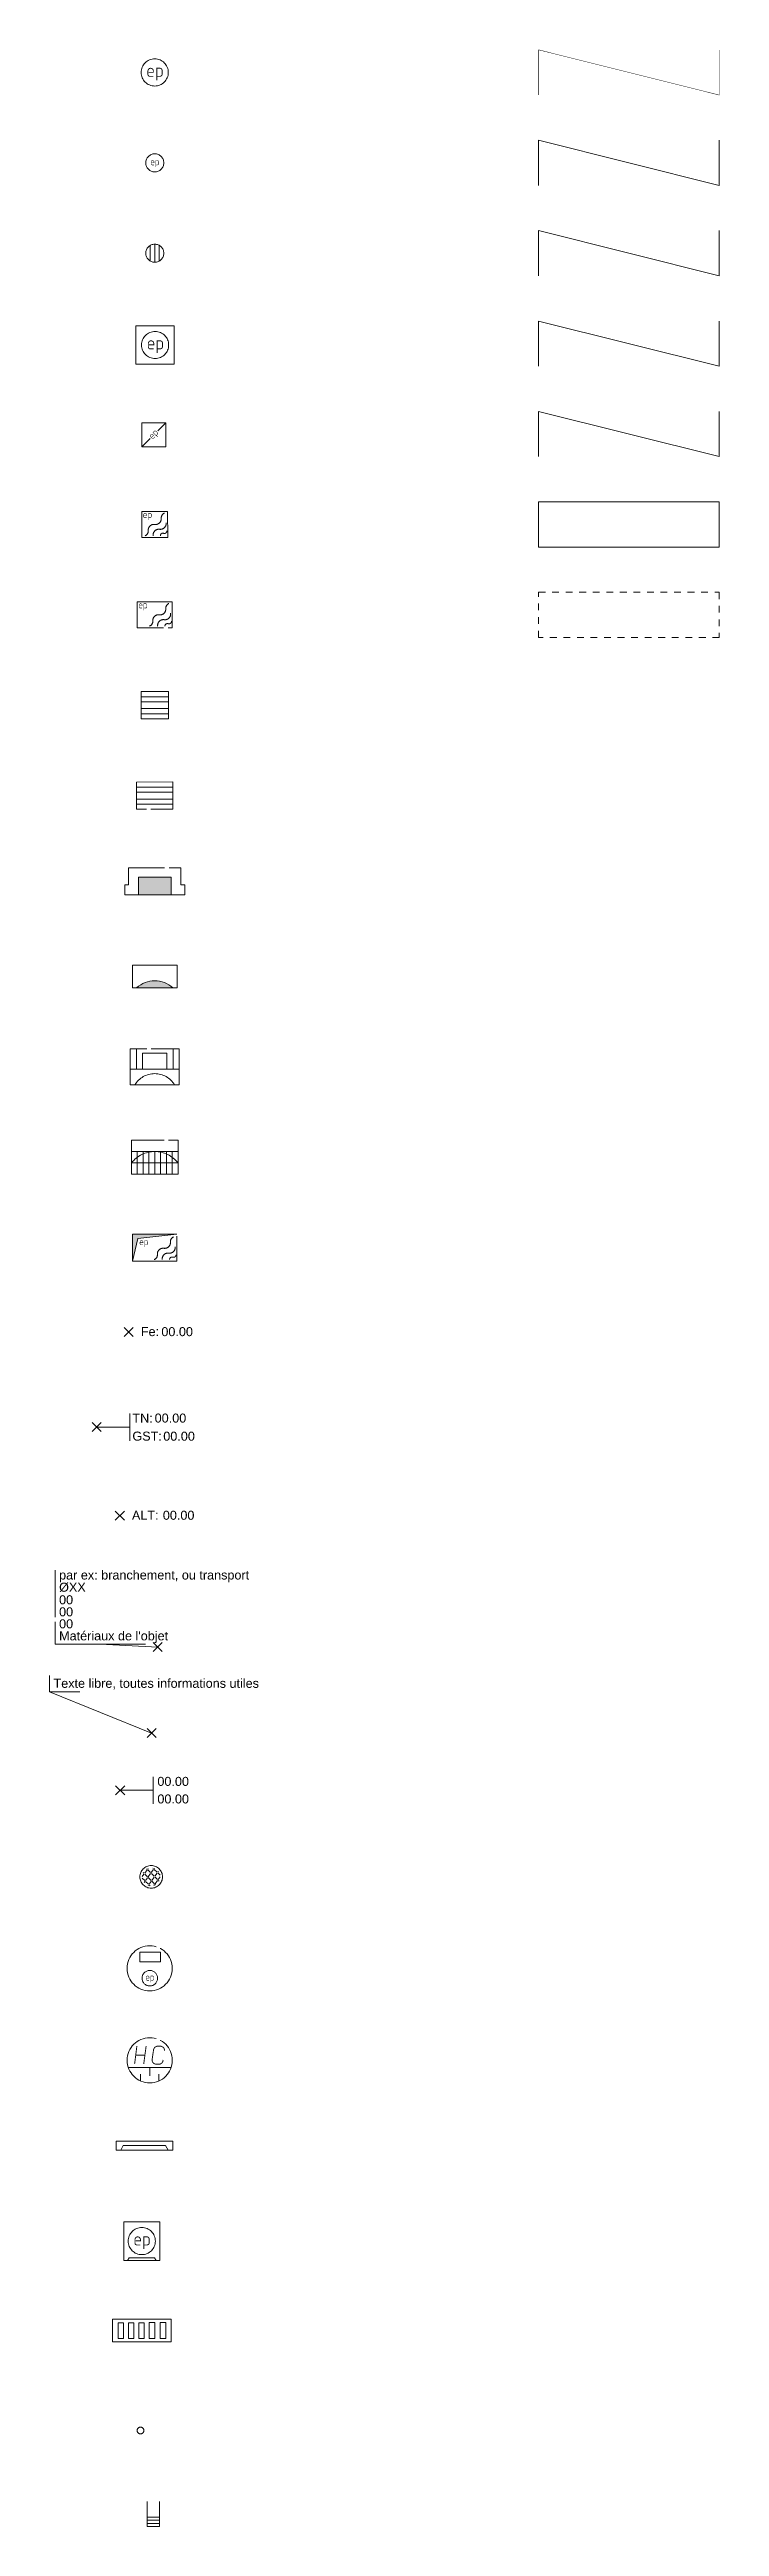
# Model space of a CAD drawing. Header units: metres. Extents: x 3068 to 3311, y 1718 to 1911.
# Drawn here: x 3119.7 to 3134.6, y 1856 to 1910.8 of the extents above; entities that cross this region are included whole.
import ezdxf
from ezdxf.enums import TextEntityAlignment as Align

# ---------------------------------------------------------------- set-up
doc = ezdxf.new("R2010")
doc.units = ezdxf.units.M
doc.header["$PDMODE"] = 3
doc.header["$PDSIZE"] = 0.1
for name, pattern in [('BL_0107', [0.3, 0.15, -0.15]), ('Rec_Continu', [2.5, 2.5, 0]), ('Socle_Continu', [2.5, 2.5, 0])]:
    doc.linetypes.add(name, pattern=pattern)
for name, color, linetype, lineweight, true_color in [('EAUPL_SCI', 5, 'Socle_Continu', 13, 0x0000ff), ('EAUPL_SCS', 5, 'Socle_Continu', 13, 0x0000ff), ('EAUPL_SCT', 5, 'Socle_Continu', 13, 0x0000ff)]:
    doc.layers.add(name, color=color, linetype=linetype, lineweight=lineweight, true_color=true_color)
doc.styles.add('Reseaux', font='arial.ttf')
doc.styles.get("Standard").update_dxf_attribs({"font": 'arial.ttf'})
doc.linetypes.add('BL_0101', pattern='A,3,-0.2,0.2,-0.381,["ep",Standard,S=0.254,R=0,X=-0.2,Y=-0.1],-0.381,0.2,-0.2', length=4.562)
doc.linetypes.add('BL_0102', pattern='A,3,-0.2,0.2,-0.6,["∩ ep ∩",Standard,S=0.254,R=0,X=-0.485,Y=-0.1],-0.75,0.2,-0.2', length=5.15)
doc.linetypes.add('BL_0103', pattern='A,3,-0.1,0.1,-0.6,["? ep ?",Standard,S=0.254,R=0,X=-0.485,Y=-0.1],-0.6,0.1,-0.1', length=4.6)
doc.linetypes.add('BL_0104', pattern='A,0.2,-0.2,0.2,-0.2,0.2,-0.2,["›",Standard,S=0.254,R=0,X=-0.05,Y=-0.1],-0.2', length=1.4)
doc.linetypes.add('BL_0105', pattern='A,4,-0.254,["| |",Standard,S=0.254,R=0,X=-0.127,Y=-0.1],-0.254', length=4.508)
doc.linetypes.add('BL_0106', pattern='A,0.2,0,["/",Standard,S=0.254,R=0,X=0,Y=0]', length=0.2)

# ---------------------------------------------------------------- blocks, each defined once
blk = doc.blocks.new('BP_0085')
at = {"layer": 'EAUPL_SCS', "linetype": 'Socle_Continu'}
for p, q in [((0, 0), (0.185, 0.183)), ((0.353, 0.351), (0.534, 0.531))]:
    blk.add_line(p, q, dxfattribs=at)
at = {"layer": 'EAUPL_SCS', "linetype": 'Socle_Continu', "flags": 128}
blk.add_lwpolyline([(0.532, -0.002), (0, 0), (0.001, 0.532), (0.534, 0.531)], close=True, dxfattribs=at)
at = {"layer": 'EAUPL_SCS', "linetype": 'Socle_Continu', "const_width": 0.0107, "flags": 128}
for points in [[(0.289, 0.221), (0.261, 0.192, -0.424), (0.227, 0.191), (0.198, 0.219, -0.997785), (0.243, 0.266), (0.254, 0.255), (0.215, 0.214)], [(0.352, 0.217), (0.247, 0.317), (0.272, 0.343, -0.410802), (0.312, 0.344), (0.342, 0.315, -0.396178), (0.342, 0.276), (0.322, 0.256)]]:
    blk.add_lwpolyline(points, format="xyb", dxfattribs=at)
at = {"layer": 'EAUPL_SCS', "linetype": 'Socle_Continu', "flags": 9}
for tag, p in [('NATURE', (1.089, 0.472)), ('ID', (1.089, 0.793)), ('CALQUE', (1.089, -0.17)), ('FAMILLE', (1.089, 0.151)), ('PCRS', (1.089, -0.492))]:
    blk.add_attdef(tag, p, '', height=0.2, dxfattribs=at)
blk = doc.blocks.new('BP_0084')
at = {"layer": 'EAUPL_SCS', "linetype": 'Socle_Continu'}
blk.add_lwpolyline([(0, 0), (0.85, 0), (0.85, 0.85), (0, 0.85)], close=True, dxfattribs=at)
at = {"layer": 'EAUPL_SCS', "linetype": 'Socle_Continu', "const_width": 0.02, "flags": 128}
for points in [[(0.395, 0.339), (0.32, 0.339, -0.424), (0.275, 0.384), (0.275, 0.459, -0.997785), (0.395, 0.459), (0.395, 0.429), (0.29, 0.429)], [(0.469, 0.248), (0.469, 0.519), (0.537, 0.519, -0.410802), (0.589, 0.466), (0.589, 0.388, -0.396178), (0.537, 0.339), (0.484, 0.339)]]:
    blk.add_lwpolyline(points, format="xyb", dxfattribs=at)
at = {"layer": 'EAUPL_SCS', "linetype": 'Socle_Continu'}
blk.add_circle((0.425, 0.425), 0.3, dxfattribs=at)
at = {"layer": 'EAUPL_SCS', "linetype": 'Socle_Continu', "flags": 9}
for tag, p in [('ID', (1.171, 1.197)), ('NATURE', (1.171, 0.875)), ('FAMILLE', (1.171, 0.554)), ('CALQUE', (1.171, 0.233)), ('PCRS', (1.171, -0.088)), ('TYPE', (1.171, -0.41))]:
    blk.add_attdef(tag, p, '', height=0.2, dxfattribs=at)
blk = doc.blocks.new('BP_0083')
at = {"layer": 'EAUPL_SCS', "linetype": 'Socle_Continu'}
for p, q in [((-0.1, -0.173), (-0.1, 0.174)), ((0, 0.2), (0, -0.2)), ((0.1, -0.173), (0.1, 0.174))]:
    blk.add_line(p, q, dxfattribs=at)
blk.add_circle((0, 0), 0.2, dxfattribs=at)
at = {"layer": 'EAUPL_SCS', "linetype": 'Socle_Continu', "flags": 9}
for tag, p in [('ID', (0.631, 0.603)), ('NATURE', (0.631, 0.282)), ('FAMILLE', (0.631, -0.04)), ('CALQUE', (0.631, -0.361)), ('PCRS', (0.631, -0.682))]:
    blk.add_attdef(tag, p, '', height=0.2, dxfattribs=at)
blk = doc.blocks.new('BP_0081')
at = {"layer": 'EAUPL_SCS', "linetype": 'Socle_Continu', "const_width": 0.02, "flags": 128}
for points in [[(-0.031, -0.087), (-0.106, -0.087, -0.424), (-0.151, -0.042), (-0.151, 0.033, -0.997785), (-0.031, 0.033), (-0.031, 0.003), (-0.136, 0.003)], [(0.044, -0.177), (0.044, 0.093), (0.112, 0.093, -0.410802), (0.164, 0.041), (0.164, -0.037, -0.396178), (0.112, -0.087), (0.059, -0.087)]]:
    blk.add_lwpolyline(points, format="xyb", dxfattribs=at)
at = {"layer": 'EAUPL_SCS', "linetype": 'Socle_Continu'}
blk.add_circle((0, 0), 0.3, dxfattribs=at)
at = {"layer": 'EAUPL_SCS', "linetype": 'Socle_Continu', "flags": 9}
for tag, p in [('NATURE', (0.731, 0.348)), ('ID', (0.731, 0.67)), ('FAMILLE', (0.731, 0.027)), ('CALQUE', (0.731, -0.294)), ('PCRS', (0.731, -0.615)), ('TYPE', (0.731, -0.937))]:
    blk.add_attdef(tag, p, '', height=0.2, dxfattribs=at)
blk = doc.blocks.new('BP_0082')
at = {"layer": 'EAUPL_SCS', "linetype": 'Socle_Continu', "const_width": 0.0107, "flags": 128}
for points in [[(-0.016, -0.046), (-0.057, -0.046, -0.424), (-0.081, -0.022), (-0.081, 0.018, -0.997785), (-0.016, 0.018), (-0.016, 0.002), (-0.073, 0.002)], [(0.024, -0.095), (0.024, 0.05), (0.06, 0.05, -0.410802), (0.088, 0.022), (0.088, -0.02, -0.396178), (0.06, -0.046), (0.032, -0.046)]]:
    blk.add_lwpolyline(points, format="xyb", dxfattribs=at)
at = {"layer": 'EAUPL_SCS', "linetype": 'Socle_Continu'}
blk.add_circle((0, 0), 0.2, dxfattribs=at)
at = {"layer": 'EAUPL_SCS', "linetype": 'Socle_Continu', "flags": 9}
for tag, p in [('ID', (0.544, 0.461)), ('NATURE', (0.544, 0.14)), ('FAMILLE', (0.544, -0.181)), ('CALQUE', (0.544, -0.503)), ('PCRS', (0.544, -0.824))]:
    blk.add_attdef(tag, p, '', height=0.2, dxfattribs=at)
blk = doc.blocks.new('BP_0095')
at = {"layer": 'EAUPL_SCI', "linetype": 'Socle_Continu'}
blk.add_point((0, 0), dxfattribs=at)
at = {"layer": 'EAUPL_SCI', "linetype": 'Socle_Continu', "insert": (0.268, 0.01), "char_height": 0.2, "attachment_point": 4}
blk.add_mtext_dynamic_manual_height_columns('Fe:', width=0.46273, gutter_width=1, heights=[0], dxfattribs=at)
at = {"layer": 'EAUPL_SCI', "linetype": 'Socle_Continu'}
blk.add_attdef('FE', text='', height=0.2, dxfattribs=at).set_placement((0.722, 0.01), align=Align.MIDDLE_LEFT)
at = {"layer": 'EAUPL_SCI', "linetype": 'Socle_Continu', "style": 'Reseaux', "flags": 9}
for tag, p in [('ID', (1.737, -0.12)), ('NATURE', (1.737, -0.441))]:
    blk.add_attdef(tag, p, '', height=0.2, dxfattribs=at)
at = {"layer": 'EAUPL_SCI', "linetype": 'Socle_Continu', "flags": 9}
for tag, p in [('CALQUE', (1.737, -1.084)), ('FAMILLE', (1.737, -0.763))]:
    blk.add_attdef(tag, p, '', height=0.2, dxfattribs=at)
blk = doc.blocks.new('*U311')
at = {"layer": 'EAUPL_SCI', "linetype": 'Socle_Continu'}
blk.add_line((0.733, 0), (0, 0), dxfattribs=at)
at = {"layer": 'EAUPL_SCI', "linetype": 'Socle_Continu', "flags": 128}
blk.add_lwpolyline([(0.733, -0.3), (0.733, 0.3)], dxfattribs=at)
at = {"layer": 'EAUPL_SCI', "linetype": 'Socle_Continu'}
blk.add_point((0, 0), dxfattribs=at)
at = {"layer": 'EAUPL_SCI', "linetype": 'Socle_Continu', "char_height": 0.2, "attachment_point": 4}
for s, insert in [('TN:', (0.793, 0.2)), ('GST:', (0.793, -0.201))]:
    blk.add_mtext_dynamic_manual_height_columns(s, width=0.46273, gutter_width=1, heights=[0], dxfattribs=dict(at, insert=insert))
at = {"layer": 'EAUPL_SCI', "linetype": 'Socle_Continu'}
for tag, p in [('TN', (1.286, 0.2)), ('GST', (1.477, -0.201))]:
    blk.add_attdef(tag, text='', height=0.2, dxfattribs=at).set_placement(p, align=Align.MIDDLE_LEFT)
at = {"layer": 'EAUPL_SCI', "linetype": 'Socle_Continu', "style": 'Reseaux', "flags": 9}
for tag, p in [('ID', (2.428, 0.07)), ('NATURE', (2.428, -0.251))]:
    blk.add_attdef(tag, p, '', height=0.2, dxfattribs=at)
at = {"layer": 'EAUPL_SCI', "linetype": 'Socle_Continu', "flags": 9}
for tag, p in [('FAMILLE', (2.428, -0.573)), ('CALQUE', (2.428, -0.894))]:
    blk.add_attdef(tag, p, '', height=0.2, dxfattribs=at)
blk = doc.blocks.new('BP_0097')
at = {"layer": 'EAUPL_SCI', "linetype": 'Socle_Continu'}
blk.add_point((0, 0), dxfattribs=at)
at = {"layer": 'EAUPL_SCI', "linetype": 'Socle_Continu', "insert": (0.268, 0.01), "char_height": 0.2, "attachment_point": 4}
blk.add_mtext_dynamic_manual_height_columns('ALT:', width=0.46273, gutter_width=1, heights=[0], dxfattribs=at)
at = {"layer": 'EAUPL_SCI', "linetype": 'Socle_Continu'}
blk.add_attdef('ALT', text='', height=0.2, dxfattribs=at).set_placement((0.952, 0.01), align=Align.MIDDLE_LEFT)
at = {"layer": 'EAUPL_SCI', "linetype": 'Socle_Continu', "style": 'Reseaux', "flags": 9}
for tag, p in [('NATURE', (2.06, -0.173)), ('ID', (2.06, 0.148))]:
    blk.add_attdef(tag, p, '', height=0.2, dxfattribs=at)
at = {"layer": 'EAUPL_SCI', "linetype": 'Socle_Continu', "flags": 9}
for tag, p in [('FAMILLE', (2.06, -0.495)), ('TYPE', (2.046, -1.112)), ('CALQUE', (2.06, -0.816))]:
    blk.add_attdef(tag, p, '', height=0.2, dxfattribs=at)
blk = doc.blocks.new('BP_0086')
at = {"layer": 'EAUPL_SCS', "linetype": 'Socle_Continu', "flags": 128}
blk.add_lwpolyline([(0.573, 0), (0.572, 0.573), (0, 0.573), (0, 0)], close=True, dxfattribs=at)
at = {"layer": 'EAUPL_SCS', "linetype": 'Socle_Continu', "const_width": 0.0107, "flags": 128}
for points in [[(0.106, 0.436), (0.066, 0.436, -0.424), (0.041, 0.461), (0.041, 0.501, -0.997785), (0.106, 0.501), (0.106, 0.485), (0.049, 0.485)], [(0.146, 0.388), (0.146, 0.533), (0.182, 0.533, -0.410802), (0.21, 0.505), (0.21, 0.463, -0.396178), (0.182, 0.436), (0.154, 0.436)]]:
    blk.add_lwpolyline(points, format="xyb", dxfattribs=at)
at = {"layer": 'EAUPL_SCS', "linetype": 'Socle_Continu', "flags": 128}
for points in [[(0.072, 0.036, 0.308109), (0.143, 0.143, -0.498161), (0.286, 0.287, 0.49989), (0.429, 0.43, -0.306811), (0.501, 0.537)], [(0.537, 0.323, -0.49989), (0.394, 0.179, 0.49989), (0.251, 0.036)], [(0.412, 0.036, -0.52802), (0.483, 0.09, 0.528439), (0.555, 0.144)]]:
    blk.add_lwpolyline(points, format="xyb", dxfattribs=at)
at = {"layer": 'EAUPL_SCS', "linetype": 'Socle_Continu', "flags": 9}
for tag, p in [('ID', (1.067, 0.906)), ('NATURE', (1.067, 0.585)), ('CALQUE', (1.067, -0.058)), ('FAMILLE', (1.067, 0.264)), ('PCRS', (1.067, -0.379))]:
    blk.add_attdef(tag, p, '', height=0.2, dxfattribs=at)
blk = doc.blocks.new('BP_0087')
at = {"layer": 'EAUPL_SCS', "linetype": 'Socle_Continu', "flags": 128}
blk.add_lwpolyline([(0.773, 0.001), (0.772, 0.573), (0, 0.573), (0, 0)], close=True, dxfattribs=at)
at = {"layer": 'EAUPL_SCS', "linetype": 'Socle_Continu', "const_width": 0.0107, "flags": 128}
for points in [[(0.106, 0.436), (0.066, 0.436, -0.424), (0.041, 0.461), (0.041, 0.501, -0.997785), (0.106, 0.501), (0.106, 0.485), (0.049, 0.485)], [(0.146, 0.388), (0.146, 0.533), (0.182, 0.533, -0.410802), (0.21, 0.505), (0.21, 0.463, -0.396178), (0.182, 0.436), (0.154, 0.436)]]:
    blk.add_lwpolyline(points, format="xyb", dxfattribs=at)
at = {"layer": 'EAUPL_SCS', "linetype": 'Socle_Continu', "flags": 128}
for points in [[(0.272, 0.036, 0.308109), (0.343, 0.143, -0.498161), (0.486, 0.287, 0.49989), (0.629, 0.43, -0.306811), (0.701, 0.538)], [(0.737, 0.323, -0.49989), (0.594, 0.179, 0.49989), (0.451, 0.036)], [(0.612, 0.036, -0.52802), (0.683, 0.09, 0.528439), (0.755, 0.144)]]:
    blk.add_lwpolyline(points, format="xyb", dxfattribs=at)
at = {"layer": 'EAUPL_SCS', "linetype": 'Socle_Continu', "flags": 9}
for tag, p in [('NATURE', (1.222, 0.532)), ('ID', (1.222, 0.853)), ('CALQUE', (1.222, -0.111)), ('FAMILLE', (1.222, 0.211)), ('PCRS', (1.222, -0.432))]:
    blk.add_attdef(tag, p, '', height=0.2, dxfattribs=at)
blk = doc.blocks.new('BP_0088')
at = {"layer": 'EAUPL_SCS', "linetype": 'Socle_Continu'}
for p, q in [((0.604, 0.491), (0, 0.491)), ((0, 0.378), (0.604, 0.378)), ((0.604, 0.227), (0, 0.227)), ((0, 0.113), (0.604, 0.114))]:
    blk.add_line(p, q, dxfattribs=at)
at = {"layer": 'EAUPL_SCS', "linetype": 'Socle_Continu', "flags": 128}
blk.add_lwpolyline([(0.604, 0), (0, 0), (0, 0.604), (0.604, 0.604)], close=True, dxfattribs=at)
at = {"layer": 'EAUPL_SCS', "linetype": 'Socle_Continu', "flags": 9}
for tag, p in [('ID', (1.06, 0.92)), ('NATURE', (1.06, 0.599)), ('CALQUE', (1.06, -0.044)), ('FAMILLE', (1.06, 0.278)), ('PCRS', (1.06, -0.365))]:
    blk.add_attdef(tag, p, '', height=0.2, dxfattribs=at)
blk = doc.blocks.new('BP_0089')
at = {"layer": 'EAUPL_SCS', "linetype": 'Socle_Continu'}
for p, q in [((0.804, 0.492), (0, 0.491)), ((0, 0.378), (0.804, 0.378)), ((0.804, 0.227), (0, 0.227)), ((0, 0.113), (0.804, 0.114))]:
    blk.add_line(p, q, dxfattribs=at)
at = {"layer": 'EAUPL_SCS', "linetype": 'Socle_Continu', "flags": 128}
blk.add_lwpolyline([(0, 0), (0, 0.604), (0.804, 0.605), (0.804, 0.001)], close=True, dxfattribs=at)
at = {"layer": 'EAUPL_SCS', "linetype": 'Socle_Continu', "flags": 9}
for tag, p in [('ID', (1.216, 0.998)), ('NATURE', (1.216, 0.677)), ('FAMILLE', (1.216, 0.355)), ('CALQUE', (1.216, 0.034)), ('PCRS', (1.216, -0.287))]:
    blk.add_attdef(tag, p, '', height=0.2, dxfattribs=at)
blk = doc.blocks.new('BP_0090')
at = {"layer": 'EAUPL_SCS', "linetype": 'Socle_Continu'}
blk.add_hatch(color=256, dxfattribs=at).paths.add_polyline_path([(0.083, 0), (0.083, 0.394), (0.802, 0.394), (0.802, 0)])
at = {"layer": 'EAUPL_SCS', "linetype": 'Socle_Continu', "flags": 128}
for points in [[(-0.221, 0.225), (-0.221, 0), (0, 0), (0.885, 0), (1.106, 0), (1.106, 0.225), (1.023, 0.225), (1.023, 0.6), (-0.138, 0.6), (-0.138, 0.225)], [(0.083, 0.394), (0.802, 0.394), (0.802, 0), (0.083, 0)]]:
    blk.add_lwpolyline(points, close=True, dxfattribs=at)
at = {"layer": 'EAUPL_SCS', "linetype": 'Socle_Continu', "flags": 9}
for tag, p in [('NATURE', (1.355, 0.459)), ('ID', (1.355, 0.78)), ('CALQUE', (1.355, -0.184)), ('FAMILLE', (1.355, 0.137)), ('PCRS', (1.355, -0.505))]:
    blk.add_attdef(tag, p, '', height=0.2, dxfattribs=at)
blk = doc.blocks.new('BP_0091')
at = {"layer": 'EAUPL_SCS', "linetype": 'Socle_Continu'}
h = blk.add_hatch(color=256, dxfattribs=at)
h.dxf.hatch_style = 1
h.paths.add_polyline_path([(0.093, 0), (0.898, 0, 0.388383)])
blk.add_line((0.898, 0), (0.093, 0), dxfattribs=at)
at = {"layer": 'EAUPL_SCS', "linetype": 'Socle_Continu', "flags": 128}
blk.add_lwpolyline([(0, 0), (0, 0.5), (0.99, 0.5), (0.99, 0)], close=True, dxfattribs=at)
at = {"layer": 'EAUPL_SCS', "linetype": 'Socle_Continu'}
blk.add_arc((0.495, -0.44), 0.596, 47.5494, 132.4506, dxfattribs=at)
at = {"layer": 'EAUPL_SCS', "linetype": 'Socle_Continu', "flags": 9}
for tag, p in [('ID', (1.448, 0.909)), ('NATURE', (1.448, 0.587)), ('CALQUE', (1.448, -0.055)), ('FAMILLE', (1.448, 0.266)), ('PCRS', (1.448, -0.377))]:
    blk.add_attdef(tag, p, '', height=0.2, dxfattribs=at)
blk = doc.blocks.new('BP_0092')
at = {"layer": 'EAUPL_SCS', "linetype": 'Socle_Continu'}
for p, q in [((0.135, 0.8), (0.135, 0.35)), ((0.947, 0.35), (0.947, 0.8)), ((0, 0.35), (1.082, 0.35))]:
    blk.add_line(p, q, dxfattribs=at)
at = {"layer": 'EAUPL_SCS', "linetype": 'Socle_Continu', "flags": 128}
blk.add_lwpolyline([(0, 0), (1.082, 0), (1.082, 0.8), (0.947, 0.8), (0.135, 0.8), (0, 0.8), (0, 0.35)], close=True, dxfattribs=at)
blk.add_lwpolyline([(0.271, 0.35), (0.271, 0.7), (0.812, 0.7), (0.812, 0.35)], dxfattribs=at)
at = {"layer": 'EAUPL_SCS', "linetype": 'Socle_Continu'}
blk.add_arc((0.541, -0.262), 0.512, 30.7558, 149.2442, dxfattribs=at)
at = {"layer": 'EAUPL_SCS', "linetype": 'Socle_Continu', "flags": 9}
for tag, p in [('ID', (1.47, 1.096)), ('NATURE', (1.47, 0.774)), ('FAMILLE', (1.47, 0.453)), ('CALQUE', (1.47, 0.132)), ('PCRS', (1.47, -0.19))]:
    blk.add_attdef(tag, p, '', height=0.2, dxfattribs=at)
blk = doc.blocks.new('BP_0093')
at = {"layer": 'EAUPL_SCS', "linetype": 'Socle_Continu'}
for p, q in [((1.03, 0.25), (0, 0.25)), ((0, 0), (1.03, 0)), ((0.129, 0.25), (0.129, -0.25)), ((0.258, -0.25), (0.258, 0.25)), ((0.386, 0.25), (0.386, -0.25)), ((0.515, -0.25), (0.515, 0.25)), ((0.644, 0.25), (0.644, -0.25)), ((0.773, -0.25), (0.773, 0.25)), ((0.902, 0.25), (0.902, -0.25))]:
    blk.add_line(p, q, dxfattribs=at)
at = {"layer": 'EAUPL_SCS', "linetype": 'Socle_Continu', "flags": 128}
blk.add_lwpolyline([(1.03, -0.25), (0, -0.25), (0, 0.5), (1.03, 0.5)], close=True, dxfattribs=at)
at = {"layer": 'EAUPL_SCS', "linetype": 'Socle_Continu'}
blk.add_arc((0.515, -0.405), 0.656, 38.2258, 141.7742, dxfattribs=at)
at = {"layer": 'EAUPL_SCS', "linetype": 'Socle_Continu', "flags": 9}
for tag, p in [('NATURE', (1.496, 0.493)), ('ID', (1.496, 0.814)), ('CALQUE', (1.496, -0.15)), ('FAMILLE', (1.496, 0.171)), ('PCRS', (1.496, -0.471))]:
    blk.add_attdef(tag, p, '', height=0.2, dxfattribs=at)
blk = doc.blocks.new('*U241')
at = {"layer": 'EAUPL_SCI', "linetype": 'Socle_Continu'}
blk.add_line((-1.273, 0.062), (0, 0), dxfattribs=at)
at = {"layer": 'EAUPL_SCI', "linetype": 'Socle_Continu', "flags": 128}
blk.add_lwpolyline([(-0.273, 0.062), (-2.273, 0.062), (-2.273, 1.7)], dxfattribs=at)
at = {"layer": 'EAUPL_SCI', "linetype": 'Socle_Continu'}
blk.add_point((0, 0), dxfattribs=at)
for tag, p in [('TYPE', (-2.185, 1.495)), ('DIAM', (-2.185, 1.225)), ('NBR', (-2.185, 0.947)), ('LARG', (-2.185, 0.681)), ('HAUT', (-2.185, 0.415)), ('MATER', (-2.185, 0.149))]:
    blk.add_attdef(tag, p, '', height=0.2, dxfattribs=at)
at = {"layer": 'EAUPL_SCI', "linetype": 'Socle_Continu', "flags": 9}
for tag, p in [('NATURE', (2.47, 1.097)), ('ID', (2.47, 1.418)), ('CALQUE', (2.47, 0.454)), ('FAMILLE', (2.47, 0.776))]:
    blk.add_attdef(tag, p, '', height=0.2, dxfattribs=at)
blk = doc.blocks.new('*U243')
at = {"layer": 'EAUPL_SCI', "linetype": 'Socle_Continu'}
blk.add_line((-2.262, 0.914), (0, 0), dxfattribs=at)
at = {"layer": 'EAUPL_SCI', "linetype": 'Socle_Continu', "flags": 128}
blk.add_lwpolyline([(-1.589, 0.914), (-2.262, 0.914), (-2.262, 1.271)], dxfattribs=at)
at = {"layer": 'EAUPL_SCI', "linetype": 'Socle_Continu'}
blk.add_point((0, 0), dxfattribs=at)
blk.add_attdef('TXT', (-2.173, 1.001), '', height=0.2, dxfattribs=at)
at = {"layer": 'EAUPL_SCI', "linetype": 'Socle_Continu', "flags": 9}
for tag, p in [('NATURE', (1.967, -0.177)), ('ID', (1.967, 0.144)), ('FAMILLE', (1.967, -0.499)), ('CALQUE', (1.967, -0.82)), ('PCRS', (1.967, -1.141))]:
    blk.add_attdef(tag, p, '', height=0.2, dxfattribs=at)
blk = doc.blocks.new('BP_0094')
at = {"layer": 'EAUPL_SCS', "linetype": 'Socle_Continu'}
blk.add_hatch(color=256, dxfattribs=at).paths.add_polyline_path([(0.116, 0.501), (0, 0), (0, 0.6), (0.978, 0.6)])
at = {"layer": 'EAUPL_SCS', "linetype": 'Socle_Continu', "flags": 128}
blk.add_lwpolyline([(0.978, 0), (0, 0), (0, 0.6), (0.978, 0.6)], close=True, dxfattribs=at)
at = {"layer": 'EAUPL_SCS', "linetype": 'Socle_Continu'}
blk.add_lwpolyline([(0.116, 0.501), (0, 0), (0, 0.6), (0.978, 0.6)], close=True, dxfattribs=at)
at = {"layer": 'EAUPL_SCS', "linetype": 'Socle_Continu', "const_width": 0.0107, "flags": 128}
for points in [[(0.228, 0.361), (0.188, 0.361, -0.424), (0.164, 0.385), (0.164, 0.425, -0.997785), (0.228, 0.425), (0.228, 0.409), (0.172, 0.409)], [(0.268, 0.312), (0.268, 0.457), (0.304, 0.457, -0.410802), (0.333, 0.429), (0.332, 0.387, -0.396178), (0.304, 0.361), (0.276, 0.361)]]:
    blk.add_lwpolyline(points, format="xyb", dxfattribs=at)
at = {"layer": 'EAUPL_SCS', "linetype": 'Socle_Continu', "flags": 128}
for points in [[(0.477, 0.035, 0.308109), (0.548, 0.143, -0.498161), (0.692, 0.286, 0.49989), (0.835, 0.43, -0.306811), (0.906, 0.537)], [(0.942, 0.322, -0.49989), (0.799, 0.179, 0.49989), (0.656, 0.036)], [(0.817, 0.036, -0.52802), (0.889, 0.089, 0.528439), (0.96, 0.143)]]:
    blk.add_lwpolyline(points, format="xyb", dxfattribs=at)
at = {"layer": 'EAUPL_SCS', "linetype": 'Socle_Continu', "flags": 9}
for tag, p in [('NATURE', (1.371, 0.532)), ('ID', (1.371, 0.853)), ('CALQUE', (1.371, -0.111)), ('FAMILLE', (1.371, 0.211)), ('PCRS', (1.371, -0.432))]:
    blk.add_attdef(tag, p, '', height=0.2, dxfattribs=at)
blk = doc.blocks.new('BP_2051')
at = {"layer": 'EAUPL_SCI', "linetype": 'Socle_Continu'}
blk.add_line((0.733, 0), (0, 0), dxfattribs=at)
at = {"layer": 'EAUPL_SCI', "linetype": 'Socle_Continu', "flags": 128}
blk.add_lwpolyline([(0.733, -0.3), (0.733, 0.3)], dxfattribs=at)
at = {"layer": 'EAUPL_SCI', "linetype": 'Socle_Continu'}
blk.add_point((0, 0), dxfattribs=at)
for tag, p in [('TAMPON', (0.824, 0.196)), ('RADIER', (0.824, -0.192))]:
    blk.add_attdef(tag, text='', height=0.2, dxfattribs=at).set_placement(p, align=Align.MIDDLE_LEFT)
at = {"layer": 'EAUPL_SCI', "linetype": 'Socle_Continu', "style": 'Reseaux', "flags": 9}
for tag, p in [('ID', (2.428, 0.07)), ('NATURE', (2.428, -0.251))]:
    blk.add_attdef(tag, p, '', height=0.2, dxfattribs=at)
at = {"layer": 'EAUPL_SCI', "linetype": 'Socle_Continu', "flags": 9}
for tag, p in [('FAMILLE', (2.428, -0.573)), ('CALQUE', (2.428, -0.894))]:
    blk.add_attdef(tag, p, '', height=0.2, dxfattribs=at)
blk = doc.blocks.new('BP_2053')
at = {"layer": 'EAUPL_SCI', "linetype": 'Socle_Continu'}
blk.add_lwpolyline([(-0.219, 0.361), (0.241, 0.361), (0.241, 0.141), (-0.219, 0.142), (-0.219, 0.361)], close=True, dxfattribs=at)
at = {"layer": 'EAUPL_SCI', "linetype": 'Socle_Continu', "const_width": 0.0107, "flags": 128}
for points in [[(-0.014, -0.264), (-0.055, -0.264, -0.424), (-0.079, -0.24), (-0.079, -0.2, -0.997785), (-0.014, -0.2), (-0.014, -0.216), (-0.071, -0.216)], [(0.026, -0.313), (0.026, -0.168), (0.062, -0.168, -0.410802), (0.09, -0.196), (0.09, -0.238, -0.396178), (0.062, -0.264), (0.034, -0.264)]]:
    blk.add_lwpolyline(points, format="xyb", dxfattribs=at)
at = {"layer": 'EAUPL_SCI', "linetype": 'Socle_Continu'}
for centre, radius in [((0, 0), 0.5), ((0.002, -0.218), 0.172)]:
    blk.add_circle(centre, radius, dxfattribs=at)
at = {"layer": 'EAUPL_SCI', "linetype": 'Socle_Continu', "flags": 9}
for tag, p in [('NATURE', (0.918, -0.007)), ('ID', (0.918, 0.314)), ('CALQUE', (0.918, -0.65)), ('FAMILLE', (0.918, -0.329))]:
    blk.add_attdef(tag, p, '', height=0.2, dxfattribs=at)
blk = doc.blocks.new('BP_2054')
at = {"layer": 'EAUPL_SCI', "linetype": 'Socle_Continu'}
for p, q in [((-0.473, -0.162), (0.473, -0.162)), ((-0.201, -0.306), (-0.201, -0.458)), ((0, -0.162), (0, -0.346)), ((0.201, -0.306), (0.201, -0.458))]:
    blk.add_line(p, q, dxfattribs=at)
at = {"layer": 'EAUPL_SCI', "linetype": 'Socle_Continu', "const_width": 0.02, "flags": 128}
for points in [[(-0.285, 0.314), (-0.335, -0.084)], [(-0.31, 0.115), (-0.107, 0.115)], [(-0.08, 0.314), (-0.133, -0.081)]]:
    blk.add_lwpolyline(points, dxfattribs=at)
at = {"layer": 'EAUPL_SCI', "linetype": 'Socle_Continu', "const_width": 0.02}
blk.add_lwpolyline([(0.322, 0.203), (0.325, 0.24), (0.313, 0.271), (0.288, 0.294), (0.249, 0.312), (0.158, 0.312), (0.113, 0.289), (0.086, 0.245), (0.051, 0.002), (0.058, -0.033), (0.085, -0.067), (0.124, -0.084), (0.231, -0.084), (0.267, -0.062), (0.288, -0.032), (0.296, 0.01)], dxfattribs=at)
at = {"layer": 'EAUPL_SCI', "linetype": 'Socle_Continu'}
blk.add_circle((0, 0), 0.5, dxfattribs=at)
at = {"layer": 'EAUPL_SCI', "linetype": 'Socle_Continu', "flags": 9}
for tag, p in [('NATURE', (0.918, -0.007)), ('ID', (0.918, 0.314)), ('CALQUE', (0.918, -0.65)), ('FAMILLE', (0.918, -0.329))]:
    blk.add_attdef(tag, p, '', height=0.2, dxfattribs=at)
blk = doc.blocks.new('BP_2052')
at = {"layer": 'EAUPL_SCS', "linetype": 'Socle_Continu'}
for p, q in [((-0.161, 0.061), (-0.2, 0.008)), ((-0.176, 0.094), (-0.162, 0.08)), ((-0.092, 0.153), (-0.145, 0.081)), ((-0.144, 0.062), (-0.084, 0.002)), ((-0.096, 0.175), (-0.094, 0.173)), ((-0.066, 0.189), (-0.077, 0.174)), ((-0.076, 0.155), (-0.015, 0.094)), ((-0.014, 0.075), (-0.067, 0.003)), ((0.052, 0.164), (0.001, 0.096)), ((0.003, 0.076), (0.066, 0.013)), ((0.037, 0.196), (0.05, 0.183)), ((0.069, 0.188), (0.067, 0.185)), ((0.068, 0.165), (0.132, 0.102)), ((0.133, 0.083), (0.083, 0.014)), ((0.16, 0.12), (0.148, 0.103)), ((0.15, 0.084), (0.196, 0.037)), ((0.2, 0.002), (0.155, -0.058)), ((-0.198, -0.027), (-0.145, -0.081)), ((-0.143, -0.1), (-0.159, -0.121)), ((-0.082, -0.017), (-0.128, -0.079)), ((-0.127, -0.099), (-0.063, -0.162)), ((-0.062, -0.181), (-0.067, -0.188)), ((-0.066, -0.016), (-0.002, -0.079)), ((-0.001, -0.099), (-0.047, -0.161)), ((-0.045, -0.18), (-0.027, -0.198)), ((0.067, -0.006), (0.014, -0.078)), ((0.016, -0.098), (0.07, -0.152)), ((0.072, -0.171), (0.056, -0.192)), ((0.084, -0.005), (0.139, -0.06)), ((0.14, -0.079), (0.087, -0.151)), ((0.088, -0.17), (0.094, -0.176)), ((0.157, -0.078), (0.175, -0.096))]:
    blk.add_line(p, q, dxfattribs=at)
blk.add_circle((0, 0), 0.25, dxfattribs=at)
at = {"layer": 'EAUPL_SCS', "linetype": 'Socle_Continu', "flags": 9}
for tag, p in [('NATURE', (0.746, -0.032)), ('ID', (0.746, 0.289)), ('CALQUE', (0.746, -0.675)), ('FAMILLE', (0.746, -0.353)), ('PCRS', (0.746, -0.996))]:
    blk.add_attdef(tag, p, '', height=0.2, dxfattribs=at)
blk = doc.blocks.new('BP_2055')
at = {"layer": 'EAUPL_SCS', "linetype": 'Socle_Continu'}
blk.add_lwpolyline([(0, 0.2), (1.25, 0.2), (1.25, 0), (0, 0)], close=True, dxfattribs=at)
at = {"layer": 'EAUPL_SCS', "linetype": 'Socle_Continu', "flags": 128}
blk.add_lwpolyline([(1.15, 0), (1.093, 0.1), (0.157, 0.1), (0.1, 0)], dxfattribs=at)
at = {"layer": 'EAUPL_SCS', "linetype": 'Socle_Continu', "flags": 9}
for tag, p in [('NATURE', (1.896, -0.077)), ('ID', (1.896, 0.244)), ('CALQUE', (1.896, -0.719)), ('FAMILLE', (1.896, -0.398)), ('PCRS', (1.896, -1.041))]:
    blk.add_attdef(tag, p, '', height=0.2, dxfattribs=at)
blk = doc.blocks.new('BP_2056')
at = {"layer": 'EAUPL_SCS', "linetype": 'Socle_Continu'}
blk.add_lwpolyline([(0, 0), (0.8, -0.003), (0.8, 0.852), (0, 0.855)], close=True, dxfattribs=at)
at = {"layer": 'EAUPL_SCS', "linetype": 'Socle_Continu', "flags": 128}
blk.add_lwpolyline([(0.718, -0.002), (0.683, 0.058), (0.117, 0.058), (0.082, -0.002)], dxfattribs=at)
at = {"layer": 'EAUPL_SCS', "linetype": 'Socle_Continu', "const_width": 0.02, "flags": 128}
for points in [[(0.369, 0.341), (0.294, 0.341, -0.424), (0.249, 0.386), (0.249, 0.461, -0.997785), (0.369, 0.461), (0.369, 0.431), (0.264, 0.431)], [(0.444, 0.251), (0.444, 0.521), (0.512, 0.521, -0.410802), (0.564, 0.468), (0.564, 0.39, -0.396178), (0.512, 0.341), (0.459, 0.341)]]:
    blk.add_lwpolyline(points, format="xyb", dxfattribs=at)
at = {"layer": 'EAUPL_SCS', "linetype": 'Socle_Continu'}
blk.add_circle((0.4, 0.427), 0.3, dxfattribs=at)
at = {"layer": 'EAUPL_SCS', "linetype": 'Socle_Continu', "flags": 9}
for tag, p in [('ID', (1.623, 0.98)), ('NATURE', (1.623, 0.658)), ('CALQUE', (1.623, 0.016)), ('FAMILLE', (1.623, 0.337)), ('TYPE', (1.623, -0.627)), ('PCRS', (1.623, -0.306))]:
    blk.add_attdef(tag, p, '', height=0.2, dxfattribs=at)
blk = doc.blocks.new('BP_2057')
at = {"layer": 'EAUPL_SCS', "linetype": 'Rec_Continu'}
for points in [[(0, -0.25), (1.3, -0.25), (1.3, 0.25), (0, 0.25), (0, -0.25)], [(0.122, -0.177), (0.242, -0.177), (0.242, 0.173), (0.122, 0.173), (0.122, -0.177)], [(0.35, -0.177), (0.47, -0.177), (0.47, 0.173), (0.35, 0.173), (0.35, -0.177)], [(0.583, -0.177), (0.703, -0.177), (0.703, 0.173), (0.583, 0.173), (0.583, -0.177)], [(0.813, -0.175), (0.933, -0.175), (0.933, 0.175), (0.813, 0.175), (0.813, -0.175)], [(1.056, -0.175), (1.176, -0.175), (1.176, 0.175), (1.056, 0.175), (1.056, -0.175)]]:
    blk.add_lwpolyline(points, close=True, dxfattribs=at)
at = {"layer": 'EAUPL_SCS', "linetype": 'Rec_Continu', "flags": 9}
for tag, p in [('NATURE', (1.921, -0.094)), ('ID', (1.921, 0.228)), ('CALQUE', (1.921, -0.736)), ('FAMILLE', (1.921, -0.415))]:
    blk.add_attdef(tag, p, '', height=0.2, dxfattribs=at)
at = {"layer": 'EAUPL_SCS', "linetype": 'Socle_Continu', "flags": 9}
blk.add_attdef('PCRS', (1.921, -1.058), '', height=0.2, dxfattribs=at)
blk = doc.blocks.new('BP_2058')
at = {"layer": 'EAUPL_SCS', "linetype": 'Socle_Continu'}
blk.add_circle((0, 0), 0.075, dxfattribs=at)
at = {"layer": 'EAUPL_SCS', "linetype": 'Socle_Continu', "flags": 9}
for tag, p in [('ID', (0.501, -0.1)), ('NATURE', (0.501, -0.421)), ('FAMILLE', (0.501, -0.742)), ('CALQUE', (0.501, -1.064)), ('PCRS', (0.501, -1.385))]:
    blk.add_attdef(tag, p, '', height=0.2, dxfattribs=at)
blk = doc.blocks.new('BP_2059')
at = {"layer": 'EAUPL_SCT', "linetype": 'Socle_Continu', "lineweight": -2, "flags": 128}
for points in [[(0, 0.55), (0, 0), (0.275, 0)], [(0.275, 0), (0.275, 0.55)], [(0, 0.206), (0.275, 0.206)], [(0.275, 0.138), (0, 0.138)], [(0, 0.069), (0.275, 0.069)]]:
    blk.add_lwpolyline(points, dxfattribs=at)
at = {"layer": 'EAUPL_SCT', "linetype": 'Socle_Continu', "lineweight": -3, "ltscale": 0.01, "flags": 9}
for tag, p in [('NATURE', (1, 0.967)), ('ID', (1, 1.289)), ('FAMILLE', (1, 0.646)), ('CALQUE', (1, 0.325)), ('PCRS', (1, 0.003))]:
    blk.add_attdef(tag, p, '', height=0.2, dxfattribs=at)

msp = doc.modelspace()

# ---------------------------------------------------------------- linework, layer by layer
at = {"layer": 'EAUPL_SCT', "linetype": 'BL_0101', "const_width": 0.01, "flags": 128}
msp.add_lwpolyline([(3130.549, 1909.753), (3130.549, 1910.753), (3134.549, 1909.753), (3134.549, 1910.753)], dxfattribs=at)
at = {"layer": 'EAUPL_SCT', "linetype": 'BL_0102', "flags": 128}
msp.add_lwpolyline([(3130.549, 1907.753), (3130.549, 1908.753), (3134.549, 1907.753), (3134.549, 1908.753)], dxfattribs=at)
at = {"layer": 'EAUPL_SCT', "linetype": 'BL_0103', "flags": 128}
msp.add_lwpolyline([(3130.549, 1905.753), (3130.549, 1906.753), (3134.549, 1905.753), (3134.549, 1906.753)], dxfattribs=at)
at = {"layer": 'EAUPL_SCT', "linetype": 'BL_0104', "flags": 128}
msp.add_lwpolyline([(3130.549, 1903.753), (3130.549, 1904.753), (3134.549, 1903.753), (3134.549, 1904.753)], dxfattribs=at)
at = {"layer": 'EAUPL_SCT', "linetype": 'BL_0105', "flags": 128}
msp.add_lwpolyline([(3130.549, 1901.753), (3130.549, 1902.753), (3134.549, 1901.753), (3134.549, 1902.753)], dxfattribs=at)
at = {"layer": 'EAUPL_SCT', "linetype": 'BL_0106'}
msp.add_lwpolyline([(3130.549, 1900.753), (3134.549, 1900.753), (3134.549, 1899.753), (3130.549, 1899.753)], close=True, dxfattribs=at)
at = {"layer": 'EAUPL_SCT', "linetype": 'BL_0107'}
msp.add_lwpolyline([(3130.549, 1898.753), (3134.549, 1898.753), (3134.549, 1897.753), (3130.549, 1897.753)], close=True, dxfattribs=at)

# ---------------------------------------------------------------- block references
at = {"layer": 'EAUPL_SCI', "linetype": 'Socle_Continu'}
for name, p, values in [('BP_0095', (3121.473, 1882.385), {'FE': '00.00'}), ('*U311', (3120.761, 1880.283), {'TN': '00.00', 'GST': '00.00'}), ('BP_0097', (3121.276, 1878.323), {'ALT': '00.00'}), ('*U241', (3122.116, 1875.416), {'TYPE': 'par ex: branchement, ou transport', 'DIAM': 'ØXX', 'NBR': '00', 'LARG': '00', 'HAUT': '00', 'MATER': "Matériaux de l'objet"}), ('*U243', (3121.98, 1873.514), {'TXT': 'Texte libre, toutes informations utiles'}), ('BP_2051', (3121.283, 1872.249), {'TAMPON': '00.00', 'RADIER': '00.00'})]:
    msp.add_blockref(name, p, dxfattribs=at).add_auto_attribs(values)
for name, p in [('BP_2053', (3121.937, 1868.309)), ('BP_2054', (3121.938, 1866.275))]:
    msp.add_blockref(name, p, dxfattribs=at)
at = {"layer": 'EAUPL_SCS', "linetype": 'Socle_Continu'}
for name, p in [('BP_0081', (3122.049, 1910.253)), ('BP_0082', (3122.049, 1908.253)), ('BP_0083', (3122.049, 1906.253)), ('BP_0084', (3121.632, 1903.798)), ('BP_0085', (3121.764, 1901.97)), ('BP_0086', (3121.763, 1899.967)), ('BP_0087', (3121.663, 1897.967)), ('BP_0088', (3121.747, 1895.951)), ('BP_0089', (3121.647, 1893.951)), ('BP_0090', (3121.607, 1892.056)), ('BP_0091', (3121.554, 1890.003)), ('BP_0092', (3121.508, 1887.853)), ('BP_0093', (3121.534, 1886.128)), ('BP_0094', (3121.56, 1883.953)), ('BP_2052', (3121.971, 1870.332)), ('BP_2055', (3121.196, 1864.289)), ('BP_2056', (3121.362, 1861.848)), ('BP_2057', (3121.115, 1860.296)), ('BP_2058', (3121.734, 1858.084)), ('BP_2059', (3121.88, 1855.961))]:
    msp.add_blockref(name, p, dxfattribs=at)

doc.saveas('drawing.dxf')
